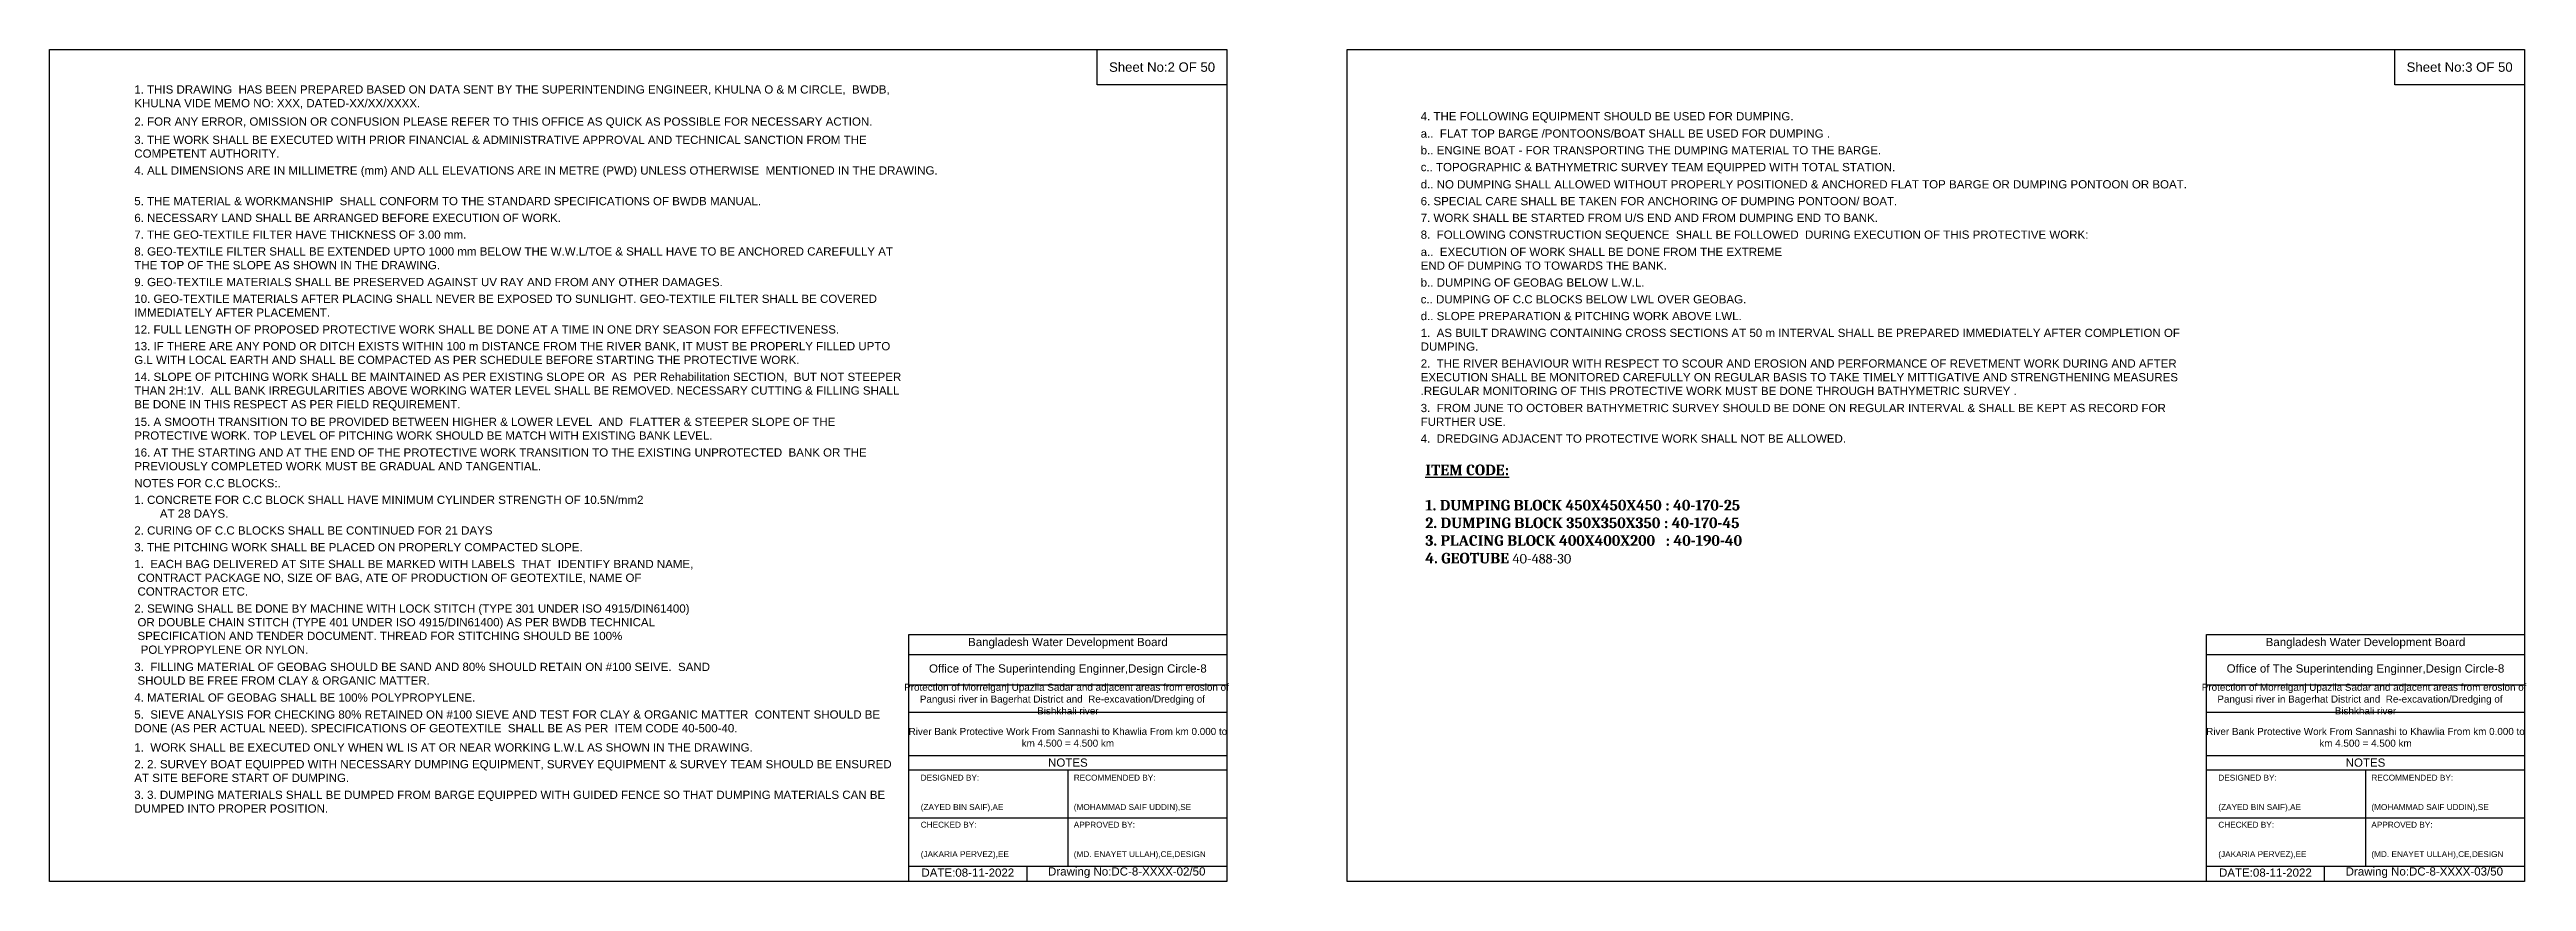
# Model space of a CAD drawing. Header units: inches. Extents: x 89000 to 1304432, y -10828 to 220529.
# Drawn here: x 115000 to 136039, y -7071 to 0 of the extents above; entities that cross this region are included whole.
import ezdxf

# ---------------------------------------------------------------- set-up
doc = ezdxf.new("R2010")
doc.units = ezdxf.units.IN
doc.header["$LTSCALE"] = 7
doc.header["$MEASUREMENT"] = 0
doc.layers.add('Cross Section Labels', color=7, linetype='Continuous', lineweight=9)
doc.styles.add('liza', font='times.ttf', dxfattribs={"height": 2})
doc.styles.get("Standard").update_dxf_attribs({"font": 'arial.ttf'})

msp = doc.modelspace()

# ---------------------------------------------------------------- texts
at = {"attachment_point": 5}
for s, insert, char_height in [('Sheet No:2 OF 50', (124450, -150), 80), ('Sheet No:3 OF 50', (135472.01303, -150), 80), ('Bangladesh Water Development Board', (123650, -5046), 70), ('Bangladesh Water Development Board', (134672.01303, -5046), 70), ('Office of The Superintending Enginner,Design Circle-8', (123650, -5271), 70), ('Office of The Superintending Enginner,Design Circle-8', (134672.01303, -5271), 70)]:
    msp.add_mtext(s, dxfattribs=dict(at, insert=insert, char_height=char_height))
at = {"color": 0, "linetype": 'Continuous', "lineweight": -3, "insert": (126686.14235, -3527.88964), "char_height": 59.4, "width": 30646.2682681, "attachment_point": 1, "style": 'liza'}
msp.add_mtext('{\\fCambria|b1|i0|c0|p18;\\H1.515x;\\LITEM CODE:\\P\\P\\l1. DUMPING BLOCK 450X450X450 : 40-170-25\\L\\P\\l2. DUMPING BLOCK 350X350X350 : 40-170-45\\L\\P\\l3. PLACING BLOCK 400X400X200   : 40-190-40\\P4. GEOTUBE \\fCambria|b0|i0|c0|p18;\\H0.9001x;\\C256;40-488-30}', dxfattribs=at)
for s, insert, char_height, width, attachment_point in [('Protection of Morrelganj Upazila Sadar and adjacent areas from erosion of  Pangusi river in Bagerhat District and  Re-excavation/Dredging of     Bishkhali river', (123650, -5521), 60, 2800, 5), ('Protection of Morrelganj Upazila Sadar and adjacent areas from erosion of  Pangusi river in Bagerhat District and  Re-excavation/Dredging of     Bishkhali river', (134672.01303, -5521), 60, 2800, 5), ('River Bank Protective Work From Sannashi to Khawlia From km 0.000 to km 4.500 = 4.500 km', (123650, -5846), 60, 2700, 5), ('River Bank Protective Work From Sannashi to Khawlia From km 0.000 to km 4.500 = 4.500 km', (134672.01303, -5846), 60, 2700, 5), ('NOTES', (123650, -6061), 70, 2800, 5), ('NOTES', (134672.01303, -6061), 70, 2800, 5), ('DESIGNED BY:^J^J^J(ZAYED BIN SAIF),AE', (122400, -6321), 50, 1400, 4), ('RECOMMENDED BY:^J^J^J(MOHAMMAD SAIF UDDIN),SE', (123700, -6321), 50, 1400, 4), ('DESIGNED BY:^J^J^J(ZAYED BIN SAIF),AE', (133422.01303, -6321), 50, 1400, 4), ('RECOMMENDED BY:^J^J^J(MOHAMMAD SAIF UDDIN),SE', (134722.01303, -6321), 50, 1400, 4), ('CHECKED BY:^J^J^J(JAKARIA PERVEZ),EE', (122400, -6721), 50, 1400, 4), ('APPROVED BY:^J^J^J(MD. ENAYET ULLAH),CE,DESIGN', (123700, -6721), 50, 1400, 4), ('CHECKED BY:^J^J^J(JAKARIA PERVEZ),EE', (133422.01303, -6721), 50, 1400, 4), ('APPROVED BY:^J^J^J(MD. ENAYET ULLAH),CE,DESIGN', (134722.01303, -6721), 50, 1400, 4), ('DATE:08-11-2022', (122800, -6996), 70, 1400, 5), ('Drawing No:DC-8-XXXX-02/50', (124150, -6996), 70, 2200, 5), ('DATE:08-11-2022', (133822.01303, -6996), 70, 1400, 5), ('Drawing No:DC-8-XXXX-03/50', (135172.01303, -6996), 70, 2200, 5)]:
    msp.add_mtext(s, dxfattribs=dict(insert=insert, char_height=char_height, width=width, attachment_point=attachment_point))
at = {"layer": 'Cross Section Labels', "char_height": 70, "width": 6500, "attachment_point": 1}
for s, insert in [('1. THIS DRAWING  HAS BEEN PREPARED BASED ON DATA SENT BY THE SUPERINTENDING ENGINEER, KHULNA O & M CIRCLE,  BWDB, KHULNA VIDE MEMO NO: XXX, DATED-XX/XX/XXXX.', (115719.90971, -304.35479)), ('2. FOR ANY ERROR, OMISSION OR CONFUSION PLEASE REFER TO THIS OFFICE AS QUICK AS POSSIBLE FOR NECESSARY ACTION.', (115719.90971, -577.35161)), ('4. THE FOLLOWING EQUIPMENT SHOULD BE USED FOR DUMPING.^J', (126646.7235, -532.41828)), ('3. THE WORK SHALL BE EXECUTED WITH PRIOR FINANCIAL & ADMINISTRATIVE APPROVAL AND TECHNICAL SANCTION FROM THE COMPETENT AUTHORITY. ', (115719.90971, -732.44028)), ('a..  FLAT TOP BARGE /PONTOONS/BOAT SHALL BE USED FOR DUMPING .^J', (126646.7235, -679.10313)), ('b.. ENGINE BOAT - FOR TRANSPORTING THE DUMPING MATERIAL TO THE BARGE.^J', (126646.7235, -821.53833)), ('4. ALL DIMENSIONS ARE IN MILLIMETRE (mm) AND ALL ELEVATIONS ARE IN METRE (PWD) UNLESS OTHERWISE  MENTIONED IN THE DRAWING.', (115719.90971, -992.78362)), ('c.. TOPOGRAPHIC & BATHYMETRIC SURVEY TEAM EQUIPPED WITH TOTAL STATION.', (126646.7235, -963.97353)), ('5. THE MATERIAL & WORKMANSHIP  SHALL CONFORM TO THE STANDARD SPECIFICATIONS OF BWDB MANUAL.', (115719.90971, -1253.07921)), ('d.. NO DUMPING SHALL ALLOWED WITHOUT PROPERLY POSITIONED & ANCHORED FLAT TOP BARGE OR DUMPING PONTOON OR BOAT.^J', (126646.7235, -1110.65839)), ('6. SPECIAL CARE SHALL BE TAKEN FOR ANCHORING OF DUMPING PONTOON/ BOAT.', (126646.7235, -1253.52332)), ('6. NECESSARY LAND SHALL BE ARRANGED BEFORE EXECUTION OF WORK.', (115719.90971, -1395.94415)), ('7. WORK SHALL BE STARTED FROM U/S END AND FROM DUMPING END TO BANK.', (126646.7235, -1395.95852)), ('8. GEO-TEXTILE FILTER SHALL BE EXTENDED UPTO 1000 mm BELOW THE W.W.L/TOE & SHALL HAVE TO BE ANCHORED CAREFULLY AT THE TOP OF THE SLOPE AS SHOWN IN THE DRAWING.', (115719.90971, -1680.86229)), ('7. THE GEO-TEXTILE FILTER HAVE THICKNESS OF 3.00 mm.', (115719.90971, -1538.37935)), ('8.  FOLLOWING CONSTRUCTION SEQUENCE  SHALL BE FOLLOWED  DURING EXECUTION OF THIS PROTECTIVE WORK:^J', (126646.7235, -1538.39372)), ('a..  EXECUTION OF WORK SHALL BE DONE FROM THE EXTREME^JEND OF DUMPING TO TOWARDS THE BANK.', (126646.7235, -1685.07858)), ('9. GEO-TEXTILE MATERIALS SHALL BE PRESERVED AGAINST UV RAY AND FROM ANY OTHER DAMAGES.', (115719.90971, -1941.20563)), ('10. GEO-TEXTILE MATERIALS AFTER PLACING SHALL NEVER BE EXPOSED TO SUNLIGHT. GEO-TEXTILE FILTER SHALL BE COVERED IMMEDIATELY AFTER PLACEMENT. ', (115719.90971, -2083.64083)), ('c.. DUMPING OF C.C BLOCKS BELOW LWL OVER GEOBAG.', (126646.7235, -2087.85711)), ('b.. DUMPING OF GEOBAG BELOW L.W.L.', (126646.7235, -1945.42191)), ('d.. SLOPE PREPARATION & PITCHING WORK ABOVE LWL.', (126646.7235, -2230.29231)), ('13. IF THERE ARE ANY POND OR DITCH EXISTS WITHIN 100 m DISTANCE FROM THE RIVER BANK, IT MUST BE PROPERLY FILLED UPTO G.L WITH LOCAL EARTH AND SHALL BE COMPACTED AS PER SCHEDULE BEFORE STARTING THE PROTECTIVE WORK.', (115719.90971, -2486.37162)), ('12. FULL LENGTH OF PROPOSED PROTECTIVE WORK SHALL BE DONE AT A TIME IN ONE DRY SEASON FOR EFFECTIVENESS.', (115719.90971, -2343.93642)), ('1.  AS BUILT DRAWING CONTAINING CROSS SECTIONS AT 50 m INTERVAL SHALL BE PREPARED IMMEDIATELY AFTER COMPLETION OF DUMPING.^J', (126646.7235, -2373.15725)), ('2.  THE RIVER BEHAVIOUR WITH RESPECT TO SCOUR AND EROSION AND PERFORMANCE OF REVETMENT WORK DURING AND AFTER EXECUTION SHALL BE MONITORED CAREFULLY ON REGULAR BASIS TO TAKE TIMELY MITTIGATIVE AND STRENGTHENING MEASURES .REGULAR MONITORING OF THIS PROTECTIVE WORK MUST BE DONE THROUGH BATHYMETRIC SURVEY .', (126646.7235, -2633.45284)), ('14. SLOPE OF PITCHING WORK SHALL BE MAINTAINED AS PER EXISTING SLOPE OR  AS  PER Rehabilitation SECTION,  BUT NOT STEEPER THAN 2H:1V.  ALL BANK IRREGULARITIES ABOVE WORKING WATER LEVEL SHALL BE REMOVED. NECESSARY CUTTING & FILLING SHALL BE DONE IN THIS RESPECT AS PER FIELD REQUIREMENT. ', (115719.90971, -2746.71495)), ('15. A SMOOTH TRANSITION TO BE PROVIDED BETWEEN HIGHER & LOWER LEVEL  AND  FLATTER & STEEPER SLOPE OF THE PROTECTIVE WORK. TOP LEVEL OF PITCHING WORK SHOULD BE MATCH WITH EXISTING BANK LEVEL. ', (115719.90971, -3129.21609)), ('3.  FROM JUNE TO OCTOBER BATHYMETRIC SURVEY SHOULD BE DONE ON REGULAR INTERVAL & SHALL BE KEPT AS RECORD FOR FURTHER USE.^J', (126646.7235, -3011.70432)), ('4.  DREDGING ADJACENT TO PROTECTIVE WORK SHALL NOT BE ALLOWED. ^J', (126646.7235, -3271.9999)), ('16. AT THE STARTING AND AT THE END OF THE PROTECTIVE WORK TRANSITION TO THE EXISTING UNPROTECTED  BANK OR THE PREVIOUSLY COMPLETED WORK MUST BE GRADUAL AND TANGENTIAL.', (115719.90971, -3389.55943)), ('NOTES FOR C.C BLOCKS:.     ', (115719.90971, -3649.90277)), ('1. CONCRETE FOR C.C BLOCK SHALL HAVE MINIMUM CYLINDER STRENGTH OF 10.5N/mm2 ^J        AT 28 DAYS. ', (115719.90971, -3792.33796)), ('3. THE PITCHING WORK SHALL BE PLACED ON PROPERLY COMPACTED SLOPE.^J', (115719.90971, -4195.06875)), ('2. CURING OF C.C BLOCKS SHALL BE CONTINUED FOR 21 DAYS', (115719.90971, -4052.63355)), ('1.  EACH BAG DELIVERED AT SITE SHALL BE MARKED WITH LABELS  THAT  IDENTIFY BRAND NAME,^J CONTRACT PACKAGE NO, SIZE OF BAG, ATE OF PRODUCTION OF GEOTEXTILE, NAME OF ^J CONTRACTOR ETC. ', (115719.90971, -4337.5517)), ('2. SEWING SHALL BE DONE BY MACHINE WITH LOCK STITCH (TYPE 301 UNDER ISO 4915/DIN61400) ^J OR DOUBLE CHAIN STITCH (TYPE 401 UNDER ISO 4915/DIN61400) AS PER BWDB TECHNICAL ^J SPECIFICATION AND TENDER DOCUMENT. THREAD FOR STITCHING SHOULD BE 100%^J  POLYPROPYLENE OR NYLON. ', (115719.90971, -4715.75543)), ('3.  FILLING MATERIAL OF GEOBAG SHOULD BE SAND AND 80% SHOULD RETAIN ON #100 SEIVE.  SAND ^J SHOULD BE FREE FROM CLAY & ORGANIC MATTER.^J', (115719.90971, -5211.91504)), ('4. MATERIAL OF GEOBAG SHALL BE 100% POLYPROPYLENE. ', (115719.90971, -5472.68812)), ('5.  SIEVE ANALYSIS FOR CHECKING 80% RETAINED ON #100 SIEVE AND TEST FOR CLAY & ORGANIC MATTER  CONTENT SHOULD BE DONE (AS PER ACTUAL NEED). SPECIFICATIONS OF GEOTEXTILE  SHALL BE AS PER  ITEM CODE 40-500-40.^J', (115719.90971, -5616.50804)), ('2. 2. SURVEY BOAT EQUIPPED WITH NECESSARY DUMPING EQUIPMENT, SURVEY EQUIPMENT & SURVEY TEAM SHOULD BE ENSURED AT SITE BEFORE START OF DUMPING.^J', (115719.90971, -6038.67266)), ('1.  WORK SHALL BE EXECUTED ONLY WHEN WL IS AT OR NEAR WORKING L.W.L AS SHOWN IN THE DRAWING. ^J', (115719.90971, -5896.23746)), ('3. 3. DUMPING MATERIALS SHALL BE DUMPED FROM BARGE EQUIPPED WITH GUIDED FENCE SO THAT DUMPING MATERIALS CAN BE DUMPED INTO PROPER POSITION.^J', (115719.90971, -6299.016))]:
    msp.add_mtext(s, dxfattribs=dict(at, insert=insert))

# ---------------------------------------------------------------- linework, layer by layer
for points in [[(115000, 0), (125000, 0), (125000, -7071), (115000, -7071)], [(123900, 0), (125000, 0), (125000, -300), (123900, -300)], [(126022.01303, 0), (136022.01303, 0), (136022.01303, -7071), (126022.01303, -7071)], [(134922.01303, 0), (136022.01303, 0), (136022.01303, -300), (134922.01303, -300)]]:
    msp.add_lwpolyline(points, close=True)
for points in [[(122300, -7071), (122300, -4971), (125000, -4971)], [(133322.01303, -7071), (133322.01303, -4971), (136022.01303, -4971)], [(122300, -5141), (125000, -5141)], [(133322.01303, -5141), (136022.01303, -5141)], [(122300, -5401), (125000, -5401)], [(133322.01303, -5401), (136022.01303, -5401)], [(122300, -5631), (125000, -5631)], [(133322.01303, -5631), (136022.01303, -5631)], [(122300, -6001), (125000, -6001)], [(133322.01303, -6001), (136022.01303, -6001)], [(122300, -6121), (125000, -6121)], [(123650, -6121), (123650, -6941)], [(133322.01303, -6121), (136022.01303, -6121)], [(134672.01303, -6121), (134672.01303, -6941)], [(122300, -6531), (125000, -6531)], [(133322.01303, -6531), (136022.01303, -6531)], [(122300, -6941), (125000, -6941)], [(123300, -6941), (123300, -7071)], [(133322.01303, -6941), (136022.01303, -6941)], [(134322.01303, -6941), (134322.01303, -7071)]]:
    msp.add_lwpolyline(points)

msp.set_redraw_order([(e.dxf.handle, doc.entitydb.next_handle()) for e in msp.query("TEXT MTEXT ATTDEF DIMENSION ARC_DIMENSION")])  # texts and dimensions are drawn at this point

doc.saveas('drawing.dxf')
